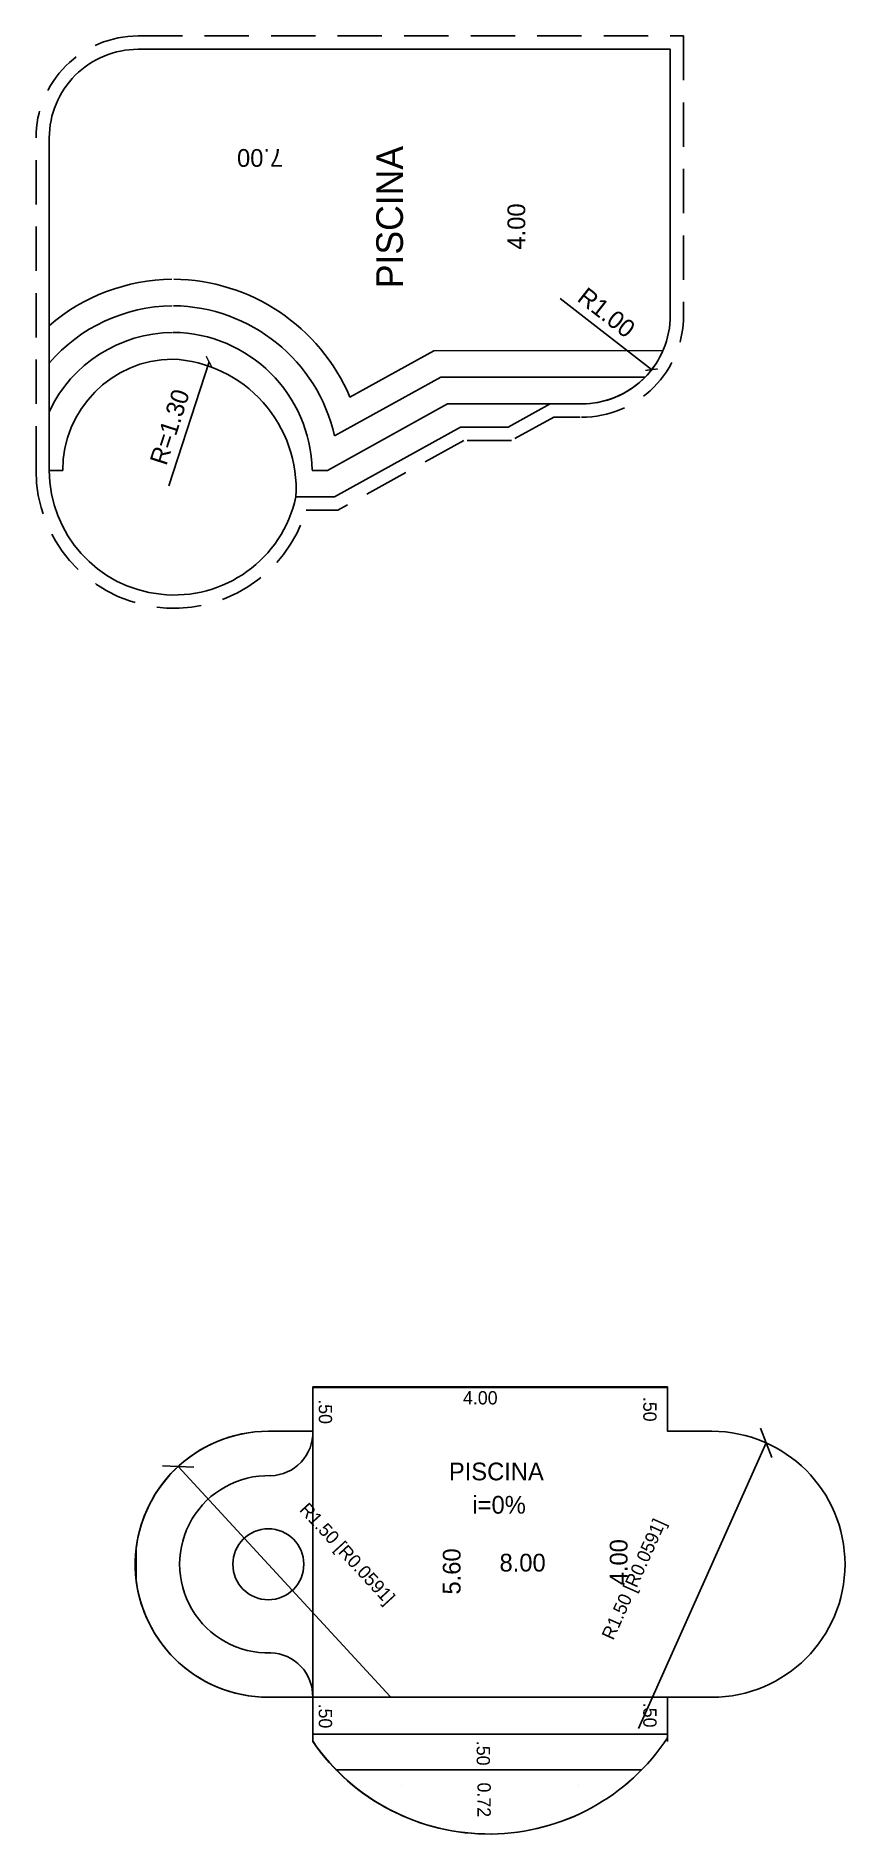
# Model space of a CAD drawing. Header units: millimetres. Extents: x 635.4 to 720.7, y 187 to 233.9.
# Drawn here: x 711.62 to 720.74, y 210.73 to 231.01 of the extents above; entities that cross this region are included whole.
import ezdxf

# ---------------------------------------------------------------- set-up
doc = ezdxf.new("R2010")
doc.units = ezdxf.units.MM
doc.header["$MEASUREMENT"] = 0
doc.header["$PDMODE"] = 2
doc.linetypes.add('DASHED2', pattern=[0.375, 0.25, -0.125])
for name, color, linetype in [('ACESSORIOS', 1, 'Continuous'), ('alvenaria', 5, 'Continuous'), ('alvenaria fina', 1, 'Continuous'), ('COTA', 1, 'Continuous'), ('cotas', 1, 'Continuous'), ('PORTAS', 1, 'Continuous'), ('textos', 7, 'Continuous')]:
    doc.layers.add(name, color=color, linetype=linetype)
doc.styles.add('ROMANS', font='stylu.ttf')
doc.styles.get("Standard").update_dxf_attribs({"font": 'stylu.ttf'})
doc.dimstyles.new('Copy of STANDARD', dxfattribs={"dimtxt": 0.2, "dimasz": 0.1, "dimexe": 0.1, "dimexo": 0.0625, "dimgap": 0.09, "dimtad": 1, "dimzin": 0, "dimdsep": 46, "dimtxsty": 'ROMANS', "dimblk": 'ARCHTICK', "dimcen": 0.09, "dimclrd": 256, "dimclre": 256, "dimclrt": 256, "dimadec": 0, "dimazin": 0, "dimtfac": 1, "dimtmove": 0, "dimatfit": 3, "dimldrblk": 'ARCHTICK', "dimfxl": 1, "dimtolj": 2, "dimtzin": 0, "dimlwd": -1, "dimlwe": -1, "dimarcsym": 0})
doc.dimstyles.get("Standard").update_dxf_attribs({"dimscale": 0, "dimtxt": 0.15, "dimasz": 0.25, "dimexe": 1, "dimexo": 0.625, "dimtad": 1, "dimzin": 1, "dimdsep": 46, "dimtxsty": 'Standard', "dimblk1": 'ARCHTICK', "dimblk2": 'ARCHTICK', "dimsah": 1, "dimcen": 0, "dimclrt": 2, "dimadec": 0, "dimazin": 0, "dimtfac": 1, "dimtmove": 0, "dimatfit": 3, "dimldrblk": 'ARCHTICK', "dimfxl": 1, "dimtolj": 1, "dimtzin": 1, "dimarcsym": 0})

msp = doc.modelspace()

# ---------------------------------------------------------------- texts
at = {"layer": 'COTA', "attachment_point": 5}
for s, insert, char_height, rotation in [('.50', (714.884, 215.493), 0.15, 270), ('.50', (718.542, 215.52), 0.15, 270), ('\\A1;4.00', (718.192, 213.794), 0.2, 90), ('\\A1;5.60', (716.31, 213.69), 0.2, 90), ('.50', (714.884, 212.06), 0.15, 270), ('.50', (718.542, 212.069), 0.15, 270), ('.50', (716.664, 211.64), 0.15, 270), ('0.72', (716.673, 211.114), 0.15, 270)]:
    msp.add_mtext(s, dxfattribs=dict(at, insert=insert, char_height=char_height, rotation=rotation))
for s, insert, char_height in [('4.00', (716.631, 215.648), 0.15), ('\\A1;8.00', (717.108, 213.788), 0.2)]:
    msp.add_mtext(s, dxfattribs=dict(at, insert=insert, char_height=char_height))
at = {"layer": 'cotas', "char_height": 0.2, "attachment_point": 5, "style": 'ROMANS'}
for s, insert, rotation in [('\\A2;7.00', (714.149, 229.637), 180), ('\\A2;4.00', (717.039, 228.862), 90)]:
    msp.add_mtext(s, dxfattribs=dict(at, insert=insert, rotation=rotation))
at = {"layer": 'textos'}
msp.add_text('PISCINA', height=0.3, rotation=90, dxfattribs=at).set_placement((715.759, 228.166))
for s, p in [('PISCINA', (716.277, 214.718)), ('i=0%', (716.542, 214.342))]:
    msp.add_text(s, height=0.2, dxfattribs=at).set_placement(p)

# ---------------------------------------------------------------- blocks, each defined once
blk = doc.blocks.new('_OBLIQUE')
at = {"color": 0, "linetype": 'ByBlock'}
blk.add_line((-0.5, -0.5), (0.5, 0.5), dxfattribs=at)
blk = doc.blocks.new('*D75')
at = {"layer": 'COTA', "color": 0, "lineweight": -2}
blk.add_line((715.615, 212.28), (713.226, 214.874), dxfattribs=at)
at = {"layer": 'Defpoints', "color": 0}
for p in [(713.226, 214.874), (714.242, 213.771)]:
    blk.add_point(p, dxfattribs=at)
at = {"layer": 'COTA', "color": 0, "lineweight": -2, "xscale": 0.25, "yscale": 0.25, "zscale": 0.25, "rotation": 132.634779927549}
blk.add_blockref('_OBLIQUE', (713.226, 214.874), dxfattribs=at)
at = {"layer": 'COTA', "color": 2, "insert": (715.116, 213.877), "char_height": 0.15, "attachment_point": 5, "rotation": 312.6348}
blk.add_mtext('\\A1;R1.50 [R0.0591]', dxfattribs=at)
blk = doc.blocks.new('_ARCHTICK')
at = {"color": 0, "linetype": 'ByBlock', "const_width": 0.15}
blk.add_lwpolyline([(-0.5, -0.5), (0.5, 0.5)], dxfattribs=at)
blk = doc.blocks.new('*D76')
at = {"layer": 'COTA', "color": 0, "lineweight": -2}
blk.add_line((718.415, 211.92), (719.854, 215.14), dxfattribs=at)
at = {"layer": 'Defpoints', "color": 0}
for p in [(719.854, 215.14), (719.242, 213.771)]:
    blk.add_point(p, dxfattribs=at)
at = {"layer": 'COTA', "color": 0, "lineweight": -2, "xscale": 0.25, "yscale": 0.25, "zscale": 0.25, "rotation": 65.90750594700667}
blk.add_blockref('_OBLIQUE', (719.854, 215.14), dxfattribs=at)
at = {"layer": 'COTA', "color": 2, "insert": (718.38, 213.594), "char_height": 0.15, "attachment_point": 5, "rotation": 65.9075}
blk.add_mtext('\\A1;R1.50 [R0.0591]', dxfattribs=at)
blk = doc.blocks.new('*D77')
blk.add_line((713.122, 225.935), (713.574, 227.335))
at = {"layer": 'Defpoints', "color": 0}
for p in [(713.574, 227.335), (713.179, 226.111)]:
    blk.add_point(p, dxfattribs=at)
at = {"xscale": 0.1, "yscale": 0.1, "zscale": 0.1, "rotation": 72.12105905401432}
blk.add_blockref('_ARCHTICK', (713.574, 227.335), dxfattribs=at)
at = {"insert": (713.131, 226.6), "char_height": 0.2, "attachment_point": 5, "rotation": 72.1211, "style": 'ROMANS'}
blk.add_mtext('\\A2;R=1.30', dxfattribs=at)
blk = doc.blocks.new('*D78')
blk.add_line((717.531, 228.05), (718.562, 227.247))
blk.add_arc((717.773, 227.861), 1, 273.581, 327.8084)
at = {"layer": 'Defpoints', "color": 0}
for p in [(717.773, 227.861), (718.562, 227.247)]:
    blk.add_point(p, dxfattribs=at)
at = {"xscale": 0.1, "yscale": 0.1, "zscale": 0.1, "rotation": 322.0787847540869}
blk.add_blockref('_ARCHTICK', (718.562, 227.247), dxfattribs=at)
at = {"insert": (718.053, 227.89), "char_height": 0.2, "attachment_point": 5, "rotation": 322.0788, "style": 'ROMANS'}
blk.add_mtext('\\A2;R1.00', dxfattribs=at)

# ---------------------------------------------------------------- dimensions: what is measured, and where the dimension line sits
dim = msp.add_radius_dim(center=(717.773, 227.861), mpoint=(718.562, 227.247), dimstyle='Copy of STANDARD')
dim.commit()
dim.dimension.update_dxf_attribs({"geometry": '*D78', "text_midpoint": (717.933, 227.736), "dimtype": 164})
dim = msp.add_radius_dim(center=(713.179, 226.111), mpoint=(713.574, 227.335), text='R=1.30', dimstyle='Copy of STANDARD')
dim.commit()
dim.dimension.update_dxf_attribs({"geometry": '*D77', "text_midpoint": (713.317, 226.54), "dimtype": 164})
at = {"layer": 'COTA'}
for center, mpoint, picture, middle in [((719.242, 213.771), (719.854, 215.14), '*D76', (719.033, 213.302)), ((714.242, 213.771), (713.226, 214.874), '*D75', (714.59, 213.393))]:
    dim = msp.add_radius_dim(center=center, mpoint=mpoint, dimstyle='Standard', override={"dimscale": 1, "dimblk1": 'OBLIQUE', "dimblk2": 'OBLIQUE'}, dxfattribs=at)
    dim.commit()
    dim.dimension.update_dxf_attribs({"geometry": picture, "text_midpoint": middle, "dimtype": 164})

# ---------------------------------------------------------------- hatches: boundary and pattern name
at = {"layer": 'ACESSORIOS'}
h = msp.add_hatch(dxfattribs=at)
h.set_pattern_fill('ANGLE', color=256, style=0)
h.set_pattern_definition([(0, (-97.514, -200.33), (0, 6.985), [5.08, -1.905]), (90, (-97.514, -200.33), (-6.985, 4e-16), [5.08, -1.905])])
h.paths.add_polyline_path([(714.742, 215.239, -0.397658), (714.269, 214.77, 1.027603), (714.269, 212.771, -0.40103), (714.742, 212.296)], flags=17)
h.paths.add_polyline_path([(714.642, 213.771, -1), (713.842, 213.771, -1)], flags=16)
h.paths.add_polyline_path([(714.269, 214.77, 0.397658), (714.742, 215.239), (714.742, 215.271), (714.242, 215.271, 1), (714.242, 212.271), (714.742, 212.271, 0.002907), (714.742, 212.276), (714.742, 212.296, 0.40103), (714.269, 212.771, -1.027603)])
h.paths.add_polyline_path([(713.754, 214.779), (714.328, 214.156), (714.123, 213.967), (713.549, 214.59)], flags=24)

# ---------------------------------------------------------------- linework, layer by layer
for points in [[(718.742, 215.766), (714.742, 215.766), (714.742, 215.271), (714.242, 215.271)], [(719.242, 215.271), (719.242, 215.271), (718.742, 215.271), (718.742, 215.766)]]:
    msp.add_lwpolyline(points, dxfattribs=at)
at = {"layer": 'alvenaria'}
for p, q in [((711.773, 226.111), (711.924, 226.109)), ((714.742, 215.271), (714.742, 215.771)), ((714.742, 215.771), (715.742, 215.771)), ((715.742, 215.771), (715.742, 215.771)), ((715.742, 215.771), (717.742, 215.771)), ((717.742, 215.771), (717.742, 215.771)), ((717.742, 215.771), (718.742, 215.771)), ((718.742, 215.771), (718.742, 215.271)), ((714.242, 215.271), (714.742, 215.271)), ((718.742, 215.271), (719.242, 215.271)), ((714.742, 212.271), (714.242, 212.271)), ((714.742, 211.771), (714.742, 212.271)), ((719.242, 212.271), (718.742, 212.271)), ((718.742, 212.271), (718.742, 211.771)), ((715.742, 211.271), (715.742, 211.271)), ((717.742, 211.271), (717.742, 211.271))]:
    msp.add_line(p, q, dxfattribs=at)
for points in [[(717.816, 226.862), (717.42, 226.862), (716.945, 226.599), (716.408, 226.599), (714.986, 225.811), (714.553, 225.811, -0.897886), (711.773, 226.111), (711.773, 229.861, -0.414214), (712.773, 230.861), (718.773, 230.861), (718.773, 227.861, -0.414214), (717.773, 226.861)], [(714.742, 212.271, 0.000026), (714.742, 212.271), (714.742, 211.771, 0.532372), (718.742, 211.815), (718.742, 212.271), (719.242, 212.271), (719.242, 212.271)]]:
    msp.add_lwpolyline(points, format="xyb", dxfattribs=at)
for centre, radius, start, end in [((713.178, 226.114), 1.253, 90.6046, 180.2596), ((713.086, 225.9), 1.469, 356.532, 86.9447), ((714.242, 213.771), 1.5, 90, 270), ((714.242, 213.771), 1.5, 90, 267.2676), ((719.242, 213.771), 1.5, 270, 90), ((719.242, 213.771), 1.5, 270, 90), ((716.729, 213.135), 2.407, 214.54, 326.7295)]:
    msp.add_arc(centre, radius, start, end, dxfattribs=at)
at = {"layer": 'alvenaria fina', "color": 6}
for p, q in [((716.107, 227.461), (715.161, 226.937)), ((718.69, 227.463), (716.107, 227.461)), ((716.185, 227.161), (714.989, 226.499)), ((718.488, 227.163), (716.185, 227.161)), ((716.263, 226.861), (714.909, 226.111)), ((717.42, 226.862), (716.263, 226.861)), ((714.909, 226.111), (714.735, 226.111)), ((714.742, 215.271), (714.742, 212.271)), ((714.742, 212.271), (718.742, 212.271)), ((718.742, 211.853), (714.742, 211.853)), ((718.451, 211.453), (715.004, 211.453))]:
    msp.add_line(p, q, dxfattribs=at)
at = {"layer": 'alvenaria fina'}
msp.add_circle((714.242, 213.771), 0.4, dxfattribs=at)
at = {"layer": 'alvenaria fina', "color": 6}
for centre, radius, start, end in [((713.178, 226.114), 2.153, 90.6046, 130.7259), ((713.15, 226.082), 2.186, 23.0371, 89.339), ((713.178, 226.114), 1.853, 90.6046, 139.2936), ((713.15, 226.082), 1.886, 12.7731, 89.339), ((713.178, 226.114), 1.553, 90.6046, 154.754), ((713.15, 226.082), 1.586, 1.0725, 89.339), ((714.258, 215.255), 0.485, 271.4027, 1.8548), ((714.242, 213.771), 1, 88.4358, 271.5556), ((714.257, 212.286), 0.485, 358.1452, 88.5973)]:
    msp.add_arc(centre, radius, start, end, dxfattribs=at)
at = {"layer": 'PORTAS', "color": 2, "linetype": 'DASHED2', "ltscale": 2}
msp.add_lwpolyline([(717.756, 226.712), (717.459, 226.712), (716.983, 226.449), (716.447, 226.449), (715.025, 225.661), (714.668, 225.661, -0.863107), (711.623, 226.111), (711.623, 229.861, -0.414214), (712.773, 231.011), (718.923, 231.011), (718.923, 227.861, -0.414214), (717.773, 226.711, -0.414214)], format="xyb", dxfattribs=at)

msp.set_redraw_order([(e.dxf.handle, doc.entitydb.next_handle()) for e in msp.query("TEXT MTEXT ATTDEF DIMENSION ARC_DIMENSION")])  # texts and dimensions are drawn at this point

doc.saveas('drawing.dxf')
